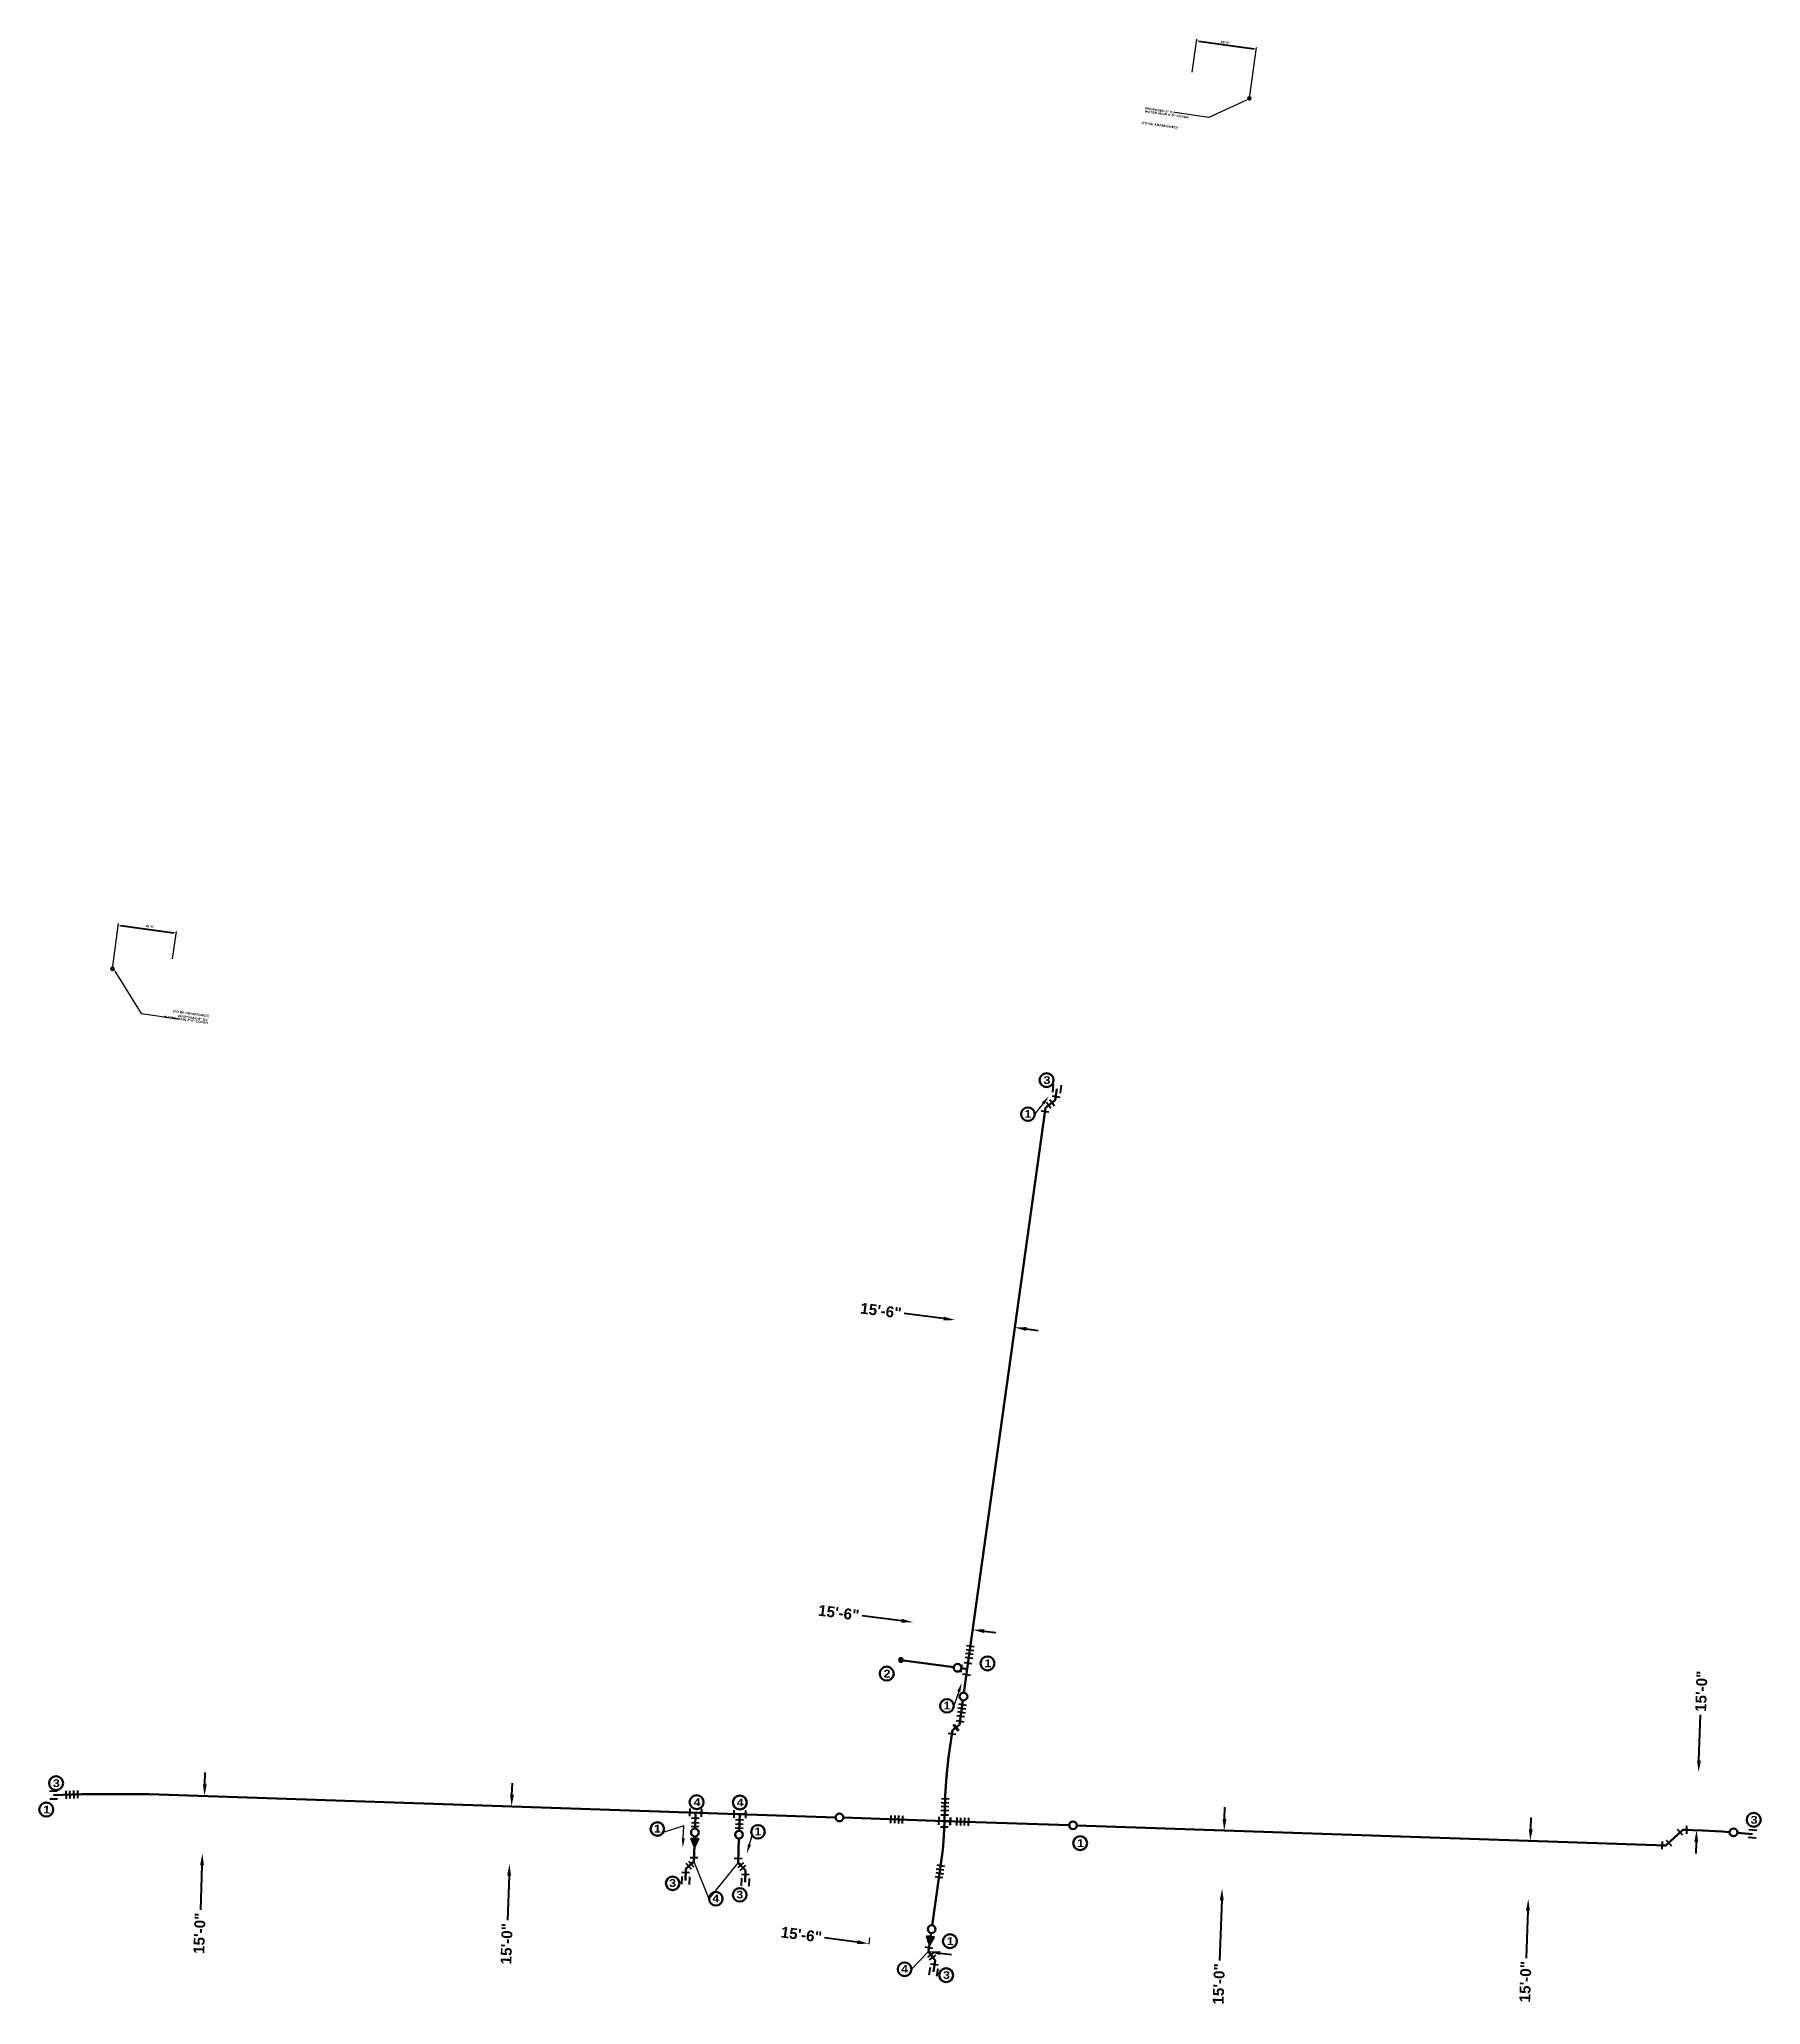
# Model space of a CAD drawing. Header units: feet. Extents: x 0 to 2699894, y 0 to 272402.
# Drawn here: x 2697815 to 2698258, y 264567 to 265073 of the extents above; entities that cross this region are included whole.
import ezdxf
from ezdxf import colors
from ezdxf.entities.mleader import LeaderData, LeaderLine
from ezdxf.enums import TextEntityAlignment as Align
from ezdxf.math import Vec2, Vec3

# ---------------------------------------------------------------- set-up
doc = ezdxf.new("R2010")
doc.units = ezdxf.units.FT
doc.header["$MEASUREMENT"] = 0
for name, color, linetype, lineweight in [('C-NOTES-WATER', 255, 'Continuous', 30), ('C-WATR-FITT', 5, 'Continuous', 40), ('C-WATR-PIPE', 5, 'Continuous', 70), ('C-WATR-TEXT', 7, 'Continuous', 40), ('C-WATR-VALV', 5, 'Continuous', 70)]:
    doc.layers.add(name, color=color, linetype=linetype, lineweight=lineweight)
doc.styles.add('PROPOSED PLAN', font='arialbd.ttf', dxfattribs={"height": 2.8})
doc.styles.add('PWD Proposed', font='ariblk.ttf')
doc.styles.add('PWD-Prop', font='ariblk.ttf', dxfattribs={"height": 0.14})
doc.styles.get("Standard").update_dxf_attribs({"font": 'simplex.shx'})
doc.styles.add('Standard_SL', font='romans.shx', dxfattribs={"oblique": 20})
doc.dimstyles.new('PWD Proposed', dxfattribs={"dimtxt": 2.8, "dimasz": 3, "dimexe": 0.18, "dimexo": 0.0625, "dimgap": 1, "dimtad": 0, "dimdec": 0, "dimlfac": 12, "dimzin": 1, "dimdsep": 46, "dimlunit": 4, "dimtxsty": 'PROPOSED PLAN', "dimcen": 0, "dimse1": 1, "dimse2": 1, "dimclrd": 256, "dimclrt": 3, "dimadec": 1, "dimazin": 0, "dimtfac": 1, "dimtdec": 0, "dimtofl": 0, "dimtmove": 0, "dimatfit": 1, "dimfxl": 0.18, "dimfrac": 2, "dimtolj": 1, "dimtzin": 0, "dimlwd": -1, "dimarcsym": 0})
doc.dimstyles.new('Section - Existing', dxfattribs={"dimtxt": 0.12, "dimasz": 0.12, "dimexe": 0.1, "dimexo": 0.08, "dimgap": 0.015, "dimtad": 1, "dimdec": 0, "dimlfac": 12, "dimzin": 7, "dimdsep": 46, "dimlunit": 4, "dimtxsty": 'Standard_SL', "dimcen": 0.09, "dimclrd": 256, "dimclre": 256, "dimclrt": 256, "dimaunit": 1, "dimadec": 0, "dimazin": 0, "dimtfac": 1.5, "dimtdec": 0, "dimtix": 1, "dimtofl": 0, "dimtmove": 2, "dimatfit": 3, "dimfxl": 1, "dimtolj": 1, "dimtzin": 7, "dimlwd": -1, "dimarcsym": 0})

msp = doc.modelspace()

# ---------------------------------------------------------------- texts
at = {"layer": 'C-NOTES-WATER', "style": 'PWD Proposed'}
for s, p in [('3', (2698074.6, 264804.868)), ('1', (2698059.37, 264654.674)), ('2', (2698033.426, 264652.019)), ('3', (2697819.538, 264623.824)), ('4', (2697984.482, 264618.911)), ('4', (2697995.603, 264618.839)), ('1', (2697817.037, 264617.015)), ('3', (2698256.664, 264614.383)), ('1', (2698083.243, 264608.367)), ('1', (2698049.71, 264583.13)), ('3', (2698048.733, 264574.385))]:
    msp.add_text(s, height=2, rotation=359, dxfattribs=at).set_placement(p, align=Align.MIDDLE_CENTER)
at = {"layer": 'C-WATR-TEXT', "char_height": 0.56, "width": 10.77739, "attachment_point": 3, "rotation": 352, "line_spacing_factor": 0.8, "style": 'PWD-Prop'}
for insert in [(2698108.301, 265050.413), (2697858.878, 264821.633)]:
    msp.add_mtext('(TO BE ABANDONED)', dxfattribs=dict(at, insert=insert))

# ---------------------------------------------------------------- blocks, each defined once
blk = doc.blocks.new('CROSS')
for p, q in [((35230.33, -19656.08), (35230.33, -19658.08)), ((35230.33, -19656.08), (35230.33, -19658.08)), ((35230.33, -19657.08), (35233.33, -19657.08)), ((35233.33, -19657.08), (35230.33, -19657.08)), ((35232.83, -19655.58), (35230.83, -19655.58)), ((35231.83, -19657.08), (35231.83, -19655.58)), ((35231.83, -19657.08), (35231.83, -19658.58)), ((35233.33, -19656.08), (35233.33, -19658.08)), ((35233.33, -19658.08), (35233.33, -19656.08)), ((35230.83, -19658.58), (35232.83, -19658.58))]:
    blk.add_line(p, q)
blk = doc.blocks.new('SLEEVE')
for p, q in [((35233.13, -19720.95), (35231.13, -19720.95)), ((35233.13, -19722.95), (35231.13, -19722.95))]:
    blk.add_line(p, q)
blk = doc.blocks.new('45 BEND')
for p, q in [((35232.1, -19682.92), (35230.69, -19681.51)), ((35233.1, -19682.51), (35233.1, -19680.51))]:
    blk.add_line(p, q)
at = {"flags": 128}
blk.add_lwpolyline([(35231.39, -19682.21), (35232.1, -19681.51), (35233.1, -19681.51)], dxfattribs=at)
blk = doc.blocks.new('*D125')
at = {"layer": 'C-WATR-TEXT', "linetype": 'Continuous', "transparency": 16777216}
for p, q in [((2698199.16, 264611.95), (2698199.26, 264614.95)), ((2698198.43, 264591), (2698198, 264578.73))]:
    blk.add_line(p, q, dxfattribs=at)
at = {"layer": 'C-WATR-TEXT', "transparency": 16777216}
for points in [[(2698198.66, 264611.97), (2698199.66, 264611.93), (2698199.06, 264608.95)], [(2698197.93, 264591.02), (2698198.93, 264590.98), (2698198.54, 264594)]]:
    blk.add_solid(points, dxfattribs=at)
at = {"layer": 'C-WATR-TEXT', "color": 3, "transparency": 16777216, "insert": (2698197.79, 264572.68), "char_height": 2.8, "attachment_point": 5, "rotation": 88.0085, "style": 'PROPOSED PLAN'}
blk.add_mtext('\\A1;15\'-0"', dxfattribs=at)
blk = doc.blocks.new('*D126')
at = {"layer": 'C-WATR-TEXT', "linetype": 'Continuous', "transparency": 16777216}
for p, q in [((2698242.48, 264629.63), (2698242.89, 264641.42)), ((2698241.76, 264608.72), (2698241.66, 264605.72))]:
    blk.add_line(p, q, dxfattribs=at)
at = {"layer": 'C-WATR-TEXT', "transparency": 16777216}
for points in [[(2698241.98, 264629.65), (2698242.98, 264629.61), (2698242.38, 264626.63)], [(2698241.26, 264608.73), (2698242.26, 264608.7), (2698241.87, 264611.72)]]:
    blk.add_solid(points, dxfattribs=at)
at = {"layer": 'C-WATR-TEXT', "color": 3, "transparency": 16777216, "insert": (2698243.1, 264647.47), "char_height": 2.8, "attachment_point": 5, "rotation": 88.0291, "style": 'PROPOSED PLAN'}
blk.add_mtext('\\A1;15\'-0"', dxfattribs=at)
blk = doc.blocks.new('*D127')
at = {"layer": 'C-WATR-TEXT', "linetype": 'Continuous', "transparency": 16777216}
for p, q in [((2698120.32, 264614.6), (2698120.43, 264617.6)), ((2698119.6, 264593.65), (2698119.06, 264578.16))]:
    blk.add_line(p, q, dxfattribs=at)
at = {"layer": 'C-WATR-TEXT', "transparency": 16777216}
for points in [[(2698119.82, 264614.62), (2698120.82, 264614.58), (2698120.22, 264611.6)], [(2698119.1, 264593.67), (2698120.1, 264593.63), (2698119.7, 264596.65)]]:
    blk.add_solid(points, dxfattribs=at)
at = {"layer": 'C-WATR-TEXT', "color": 3, "transparency": 16777216, "insert": (2698118.85, 264572.11), "char_height": 2.8, "attachment_point": 5, "rotation": 88.0085, "style": 'PROPOSED PLAN'}
blk.add_mtext('\\A1;15\'-0"', dxfattribs=at)
blk = doc.blocks.new('*D128')
at = {"layer": 'C-WATR-TEXT', "linetype": 'Continuous', "transparency": 16777216}
for p, q in [((2697936.85, 264620.85), (2697936.96, 264623.85)), ((2697936.1, 264600.02), (2697935.68, 264588.51))]:
    blk.add_line(p, q, dxfattribs=at)
at = {"layer": 'C-WATR-TEXT', "transparency": 16777216}
for points in [[(2697936.35, 264620.87), (2697937.35, 264620.83), (2697936.74, 264617.85)], [(2697935.6, 264600.04), (2697936.6, 264600), (2697936.21, 264603.02)]]:
    blk.add_solid(points, dxfattribs=at)
at = {"layer": 'C-WATR-TEXT', "color": 3, "transparency": 16777216, "insert": (2697935.47, 264582.46), "char_height": 2.8, "attachment_point": 5, "rotation": 87.9403, "style": 'PROPOSED PLAN'}
blk.add_mtext('\\A1;15\'-0"', dxfattribs=at)
blk = doc.blocks.new('*D129')
at = {"layer": 'C-WATR-TEXT', "linetype": 'Continuous', "transparency": 16777216}
for p, q in [((2697857.77, 264623.54), (2697857.87, 264626.54)), ((2697857.03, 264602.7), (2697856.62, 264591.2))]:
    blk.add_line(p, q, dxfattribs=at)
at = {"layer": 'C-WATR-TEXT', "transparency": 16777216}
for points in [[(2697857.27, 264623.56), (2697858.27, 264623.52), (2697857.66, 264620.54)], [(2697856.53, 264602.72), (2697857.53, 264602.69), (2697857.14, 264605.7)]]:
    blk.add_solid(points, dxfattribs=at)
at = {"layer": 'C-WATR-TEXT', "color": 3, "transparency": 16777216, "insert": (2697856.41, 264585.15), "char_height": 2.8, "attachment_point": 5, "rotation": 87.977, "style": 'PROPOSED PLAN'}
blk.add_mtext('\\A1;15\'-0"', dxfattribs=at)
blk = doc.blocks.new('*D111')
at = {"layer": 'C-WATR-TEXT', "lineweight": -2, "transparency": 16777216}
for p, q in [((2697834.06, 264834.18), (2697835.57, 264845.17)), ((2697849.46, 264836.1), (2697850.43, 264843.13))]:
    blk.add_line(p, q, dxfattribs=at)
at = {"layer": 'C-WATR-TEXT', "transparency": 16777216}
blk.add_line((2697836.07, 264844.7), (2697849.82, 264842.81), dxfattribs=at)
for points in [[(2697836.06, 264844.61), (2697836.08, 264844.79), (2697835.52, 264844.77)], [(2697849.81, 264842.71), (2697849.83, 264842.9), (2697850.38, 264842.73)]]:
    blk.add_solid(points, dxfattribs=at)
at = {"layer": 'C-WATR-TEXT', "transparency": 16777216, "insert": (2697843.61, 264844.43), "char_height": 0.56, "attachment_point": 5, "rotation": 352.1705, "style": 'PWD Proposed'}
blk.add_mtext('\\A1;15\'-0"', dxfattribs=at)
blk = doc.blocks.new('*D154')
at = {"layer": 'C-WATR-TEXT', "linetype": 'Continuous', "transparency": 16777216}
for p, q in [((2698047.98, 264743.46), (2698037.84, 264744.74)), ((2698069.32, 264740.78), (2698072.29, 264740.41))]:
    blk.add_line(p, q, dxfattribs=at)
at = {"layer": 'C-WATR-TEXT', "transparency": 16777216}
for points in [[(2698048.04, 264743.96), (2698047.92, 264742.97), (2698050.96, 264743.09)], [(2698069.38, 264741.28), (2698069.25, 264740.28), (2698066.34, 264741.15)]]:
    blk.add_solid(points, dxfattribs=at)
at = {"layer": 'C-WATR-TEXT', "color": 3, "transparency": 16777216, "insert": (2698031.83, 264745.49), "char_height": 2.8, "attachment_point": 5, "rotation": 352.8343, "style": 'PROPOSED PLAN'}
blk.add_mtext('\\A1;15\'-6"', dxfattribs=at)
blk = doc.blocks.new('*D155')
at = {"layer": 'C-WATR-TEXT', "linetype": 'Continuous', "transparency": 16777216}
for p, q in [((2698025.76, 264582.89), (2698017.35, 264584)), ((2698047.07, 264580.06), (2698050.04, 264579.67))]:
    blk.add_line(p, q, dxfattribs=at)
at = {"layer": 'C-WATR-TEXT', "color": 0, "lineweight": -2, "transparency": 16777216}
blk.add_line((2698028.93, 264584.01), (2698028.71, 264582.32), dxfattribs=at)
at = {"layer": 'C-WATR-TEXT', "transparency": 16777216}
for points in [[(2698025.82, 264583.38), (2698025.69, 264582.39), (2698028.73, 264582.49)], [(2698047.14, 264580.56), (2698047, 264579.57), (2698044.1, 264580.46)]]:
    blk.add_solid(points, dxfattribs=at)
at = {"layer": 'C-WATR-TEXT', "color": 3, "transparency": 16777216, "insert": (2698011.35, 264584.8), "char_height": 2.8, "attachment_point": 5, "rotation": 352.4459, "style": 'PROPOSED PLAN'}
blk.add_mtext('\\A1;15\'-6"', dxfattribs=at)
blk = doc.blocks.new('Vertical Bends')
for p, q in [((0, 1), (0, -1)), ((1, 1), (1, -1)), ((2, 1), (2, -1)), ((3, 1), (3, -1))]:
    blk.add_line(p, q)
blk = doc.blocks.new('REDUCER')
at = {"lineweight": 50}
h = blk.add_hatch(color=256, dxfattribs=at)
h.dxf.hatch_style = 1
h.paths.add_polyline_path([(35233.24, -19713.93), (35231.24, -19714.85), (35231.24, -19713.02)])
at = {"lineweight": 50, "flags": 128}
blk.add_lwpolyline([(35233.24, -19713.93), (35231.24, -19714.85), (35231.24, -19713.02)], close=True, dxfattribs=at)
blk = doc.blocks.new('TEE')
for p, q in [((35230.33, -19664.09), (35230.33, -19666.09)), ((35230.33, -19664.09), (35230.33, -19666.09)), ((35230.33, -19665.09), (35233.33, -19665.09)), ((35230.83, -19666.59), (35232.83, -19666.59)), ((35231.83, -19665.09), (35231.83, -19666.59)), ((35233.33, -19664.09), (35233.33, -19666.09))]:
    blk.add_line(p, q)
blk = doc.blocks.new('HYDRANT')
h = blk.add_hatch(color=256)
h.dxf.hatch_style = 1
h.paths.add_polyline_path([(35225.99, -19641.28, 1), (35224.99, -19641.28, 1)])
blk.add_circle((35225.49, -19641.28), 0.5)
blk = doc.blocks.new('*D142')
at = {"layer": 'C-WATR-TEXT', "linetype": 'Continuous', "transparency": 16777216}
for p, q in [((2698037.14, 264665.64), (2698026.99, 264666.92)), ((2698058.47, 264662.95), (2698061.45, 264662.58))]:
    blk.add_line(p, q, dxfattribs=at)
at = {"layer": 'C-WATR-TEXT', "transparency": 16777216}
for points in [[(2698037.2, 264666.14), (2698037.07, 264665.15), (2698040.11, 264665.27)], [(2698058.53, 264663.45), (2698058.41, 264662.46), (2698055.49, 264663.33)]]:
    blk.add_solid(points, dxfattribs=at)
at = {"layer": 'C-WATR-TEXT', "color": 3, "transparency": 16777216, "insert": (2698020.98, 264667.68), "char_height": 2.8, "attachment_point": 5, "rotation": 352.8156, "style": 'PROPOSED PLAN'}
blk.add_mtext('\\A1;15\'-6"', dxfattribs=at)
blk = doc.blocks.new('*D153')
at = {"layer": 'C-WATR-TEXT', "lineweight": -2, "transparency": 16777216}
for p, q in [((2698112, 265064.42), (2698113.17, 265072.9)), ((2698126.81, 265058.34), (2698128.52, 265070.79))]:
    blk.add_line(p, q, dxfattribs=at)
at = {"layer": 'C-WATR-TEXT', "transparency": 16777216}
blk.add_line((2698113.67, 265072.42), (2698127.91, 265070.47), dxfattribs=at)
for points in [[(2698113.66, 265072.33), (2698113.68, 265072.52), (2698113.11, 265072.5)], [(2698127.9, 265070.37), (2698127.93, 265070.56), (2698128.47, 265070.39)]]:
    blk.add_solid(points, dxfattribs=at)
at = {"layer": 'C-WATR-TEXT', "transparency": 16777216, "insert": (2698120.51, 265072.1), "char_height": 0.56, "attachment_point": 5, "rotation": 352.1705, "style": 'PWD Proposed'}
blk.add_mtext('\\A1;15\'-6"', dxfattribs=at)
blk = doc.blocks.new('_TagCircle - Imperial')
at = {"color": 0, "linetype": 'ByBlock', "lineweight": 50, "transparency": 16777216}
blk.add_circle((0, 0.87), 1.75, dxfattribs=at)
at = {"color": 0, "transparency": 16777216, "style": 'PWD-Prop'}
blk.add_attdef('TAGNUMBER', text='', height=2, dxfattribs=at).set_placement((0, -0.05), align=Align.CENTER)

# ---------------------------------------------------------------- dimensions: what is measured, and where the dimension line sits
at = {"layer": 'C-WATR-TEXT'}
for base, p1, p2, angle, dimstyle, override, picture, middle, dimtype in [((2698128.469, 265070.39, -115.716), (2698111.959, 265064.105), (2698126.768, 265058.021), 352.17054, 'Section - Existing', {"dimscale": 4, "dimtxt": 0.14, "dimasz": 0.14, "dimtxsty": 'PWD Proposed'}, '*D153', (2698120.506, 265072.1, -115.716), 128), ((2697850.376, 264842.731, -115.716), (2697834.016, 264833.868, -115.716), (2697849.421, 264835.787, -115.716), 352.17054, 'Section - Existing', {"dimscale": 4, "dimtxt": 0.14, "dimasz": 0.14, "dimtxsty": 'PWD Proposed'}, '*D111', (2697843.609, 264844.431, -115.716), 128), ((2698028.729, 264582.493), (2698044.306, 264582.039), (2698028.939, 264584.077), 172.4459, 'PWD Proposed', {"dimse2": 0}, '*D155', (2698011.348, 264584.798), 129)]:
    dim = msp.add_linear_dim(base=base, p1=p1, p2=p2, angle=angle, dimstyle=dimstyle, override=override, dxfattribs=at)
    dim.commit()
    dim.dimension.update_dxf_attribs({"geometry": picture, "text_midpoint": middle, "dimtype": dimtype})
for base, p1, p2, angle, picture, middle in [((2698050.957, 264743.087), (2698066.312, 264740.932), (2698050.929, 264742.866), 172.83431, '*D154', (2698031.83, 264745.492)), ((2698040.113, 264665.268), (2698055.467, 264663.109, 115.716), (2698040.086, 264665.048), 172.81558, '*D142', (2698020.979, 264667.68)), ((2698119.7, 264596.649, -115.716), (2698120.218, 264611.603, -115.716), (2698119.698, 264596.649, -115.716), 268.00855, '*D127', (2698118.847, 264572.11, -115.716)), ((2698198.536, 264593.996, -115.716), (2698199.056, 264608.95, -115.716), (2698198.536, 264593.996, -115.716), 268.00855, '*D125', (2698197.794, 264572.68, -115.716))]:
    dim = msp.add_linear_dim(base=base, p1=p1, p2=p2, angle=angle, dimstyle='PWD Proposed', dxfattribs=at)
    dim.commit()
    dim.dimension.update_dxf_attribs({"geometry": picture, "text_midpoint": middle, "dimtype": 129})
for base, p1, p2, angle, picture, middle in [((2698241.866, 264611.715, -115.716), (2698242.48, 264626.629, -115.716), (2698241.967, 264611.712), 268.02914, '*D126', (2698243.096, 264647.467, -115.716)), ((2697857.135, 264605.702, -115.716), (2697857.641, 264620.543), (2697857.116, 264605.702, -115.716), 267.97699, '*D129', (2697856.409, 264585.146, -115.716)), ((2697936.206, 264603.016, -115.716), (2697936.7, 264617.851), (2697936.166, 264603.017), 267.94028, '*D128', (2697935.467, 264582.46, -115.716))]:
    dim = msp.add_linear_dim(base=base, p1=p1, p2=p2, angle=angle, text='15\'-0"', dimstyle='PWD Proposed', dxfattribs=at)
    dim.commit()
    dim.dimension.update_dxf_attribs({"geometry": picture, "text_midpoint": middle, "dimtype": 129})

# ---------------------------------------------------------------- linework, layer by layer
at = {"layer": 'C-NOTES-WATER', "lineweight": 50}
for centre in [(2698074.506, 264804.868), (2698059.276, 264654.674), (2698033.332, 264652.019), (2697819.444, 264623.824), (2697816.943, 264617.015), (2697984.387, 264618.911), (2697995.509, 264618.839), (2698256.57, 264614.383), (2698083.149, 264608.368), (2698049.616, 264583.13), (2698048.639, 264574.386)]:
    msp.add_circle(centre, 1.8, dxfattribs=at)
at = {"layer": 'C-WATR-FITT', "extrusion": (0.000733066, -0.000786563, 0.999999)}
for p, q in [((2697983.036, 264613.701, 0.001), (2697985.035, 264613.632, -0.001)), ((2697983.002, 264612.702, 0), (2697985.001, 264612.633, -0.002)), ((2697994.355, 264612.315, 0), (2697996.354, 264612.246, -0.002)), ((2697994.39, 264613.314, 0.001), (2697996.389, 264613.246, -0.001))]:
    msp.add_line(p, q, dxfattribs=at)
at = {"layer": 'C-WATR-PIPE', "linetype": 'Continuous', "ltscale": 100, "transparency": 33554687, "flags": 128}
for points in [[(2698076.752, 264799.668), (2698077.114, 264802.646)], [(2698074.225, 264797.734), (2698053.232, 264647.106)], [(2698050.584, 264653.674), (2698036.988, 264655.524)], [(2698054.081, 264653.198), (2698052.566, 264653.404)], [(2698052.956, 264645.125), (2698052.074, 264638.799)], [(2698049.282, 264630.513), (2698050.263, 264637.445)], [(2698050.263, 264637.445), (2698052.074, 264638.799)], [(2698048.765, 264625.54), (2698049.282, 264630.513)], [(2698048.422, 264620.552), (2698048.765, 264625.54)], [(2697818.807, 264620.694), (2697826.118, 264620.972)], [(2697826.118, 264620.972), (2697843.444, 264621.026)], [(2698020.165, 264615.01), (2697843.444, 264621.026)], [(2698048.209, 264614.073), (2698048.422, 264620.552)], [(2697984.123, 264616.237), (2697983.983, 264612.111)], [(2697995.331, 264611.569), (2697995.477, 264615.851)], [(2698048.208, 264614.056), (2698022.164, 264614.942)], [(2698048.208, 264614.056), (2698048.063, 264610.157)], [(2698080.299, 264612.983), (2698048.209, 264614.073)], [(2698048.254, 264615.576), (2698048.254, 264615.576)], [(2697983.915, 264610.113), (2697983.696, 264603.672)], [(2697995.053, 264603.387), (2697995.263, 264609.57)], [(2698048.063, 264610.157), (2698047.818, 264606.609)], [(2698233.98, 264607.765), (2698082.298, 264612.915)], [(2698233.98, 264607.765), (2698238.352, 264611.839)], [(2698238.352, 264611.839), (2698243.393, 264611.661)], [(2698243.393, 264611.661), (2698248.386, 264611.398)], [(2698248.386, 264611.398), (2698250.378, 264611.223)], [(2698252.371, 264611.048), (2698256.263, 264610.707)], [(2697981.629, 264601.741), (2697983.696, 264603.672)], [(2698045.043, 264587.199), (2698047.818, 264606.609)], [(2697981.629, 264601.741), (2697981.527, 264598.742)], [(2697996.984, 264601.321), (2697995.053, 264603.387)], [(2697996.882, 264598.322), (2697996.984, 264601.321)], [(2698044.075, 264580.429), (2698044.76, 264585.219)], [(2698044.075, 264580.429), (2698045.772, 264578.161)], [(2698045.772, 264578.161), (2698045.347, 264575.191)]]:
    msp.add_lwpolyline(points, dxfattribs=at)
at = {"layer": 'C-WATR-PIPE', "linetype": 'Continuous', "ltscale": 100, "transparency": 33554687, "extrusion": (7.85005e-06, -1.12323e-06, 1), "flags": 128}
msp.add_lwpolyline([(2698074.235, 264797.741), (2698076.752, 264799.668)], dxfattribs=at)
at = {"layer": 'C-WATR-PIPE'}
for centre in [(2698126.723, 265057.691), (2697833.971, 264833.538, -115.716)]:
    msp.add_circle(centre, 0.333, dxfattribs=at)
at = {"layer": 'C-WATR-VALV'}
for centre in [(2698051.575, 264653.537), (2698053.094, 264646.116), (2698021.165, 264614.991, -115.716), (2698081.299, 264612.949, -115.716), (2697983.949, 264611.112), (2697995.297, 264610.57), (2698251.374, 264611.136, -115.716), (2698044.902, 264586.209)]:
    msp.add_circle(centre, 1, dxfattribs=at)

# ---------------------------------------------------------------- block references
at = {"layer": 'C-WATR-FITT', "extrusion": (7.85005e-06, -1.12323e-06, 1)}
for p, rotation in [((2738080.075, 270128.526, -94.833), 216.7765095807296), ((2658070.911, 259468.883, 0), 36.77650958072962), ((2738055.397, 269967.658, 20.883), 216.7765095840305), ((2658046.94, 259308.586, -94.833), 36.77650958403058)]:
    msp.add_blockref('45 BEND', p, dxfattribs=dict(at, rotation=rotation))
at = {"layer": 'C-WATR-FITT'}
for name, p, rotation in [('SLEEVE', (2674579.732, 231967.734), 83.65052951690787), ('SLEEVE', (2661862.119, 282988.465, -115.716), 2.179539392753818), ('Vertical Bends', (2697825.062, 264620.932), 182.1795403651505), ('Vertical Bends', (2698037.462, 264614.421), 178.3047430125612), ('CROSS', (2663506.31, 285459.683, -115.716), 358.0482243303327), ('Vertical Bends', (2698054.415, 264613.862), 178.3047430125612), ('REDUCER', (2718882.621, 299151.147), 268.0543891682257), ('SLEEVE', (2664884.197, 287338.743, -115.716), 354.9820590628287), ('SLEEVE', (2677071.086, 230058.739, -115.716), 88.04824868354547), ('SLEEVE', (2677086.44, 230058.319, -115.716), 88.04824868354547), ('REDUCER', (2721750.326, 297263.277), 263.2719623985441), ('SLEEVE', (2673535.769, 232488.761), 81.86406457472452)]:
    msp.add_blockref(name, p, dxfattribs=dict(at, rotation=rotation))
at = {"layer": 'C-WATR-FITT', "extrusion": (0.000649267, -0.000857042, 0.999999), "rotation": 82.18694492706115}
for p in [(2698053.923, 264657.547, 1524.936), (2698051.833, 264642.51, 1524.945), (2698046.254, 264601.049, 1524.979)]:
    msp.add_blockref('Vertical Bends', p, dxfattribs=at)
at = {"layer": 'C-WATR-FITT'}
for name, p, xscale, rotation in [('HYDRANT', (2712890.46, 302152.052), -1, 39.24655196807456), ('TEE', (2712816.936, 227102.494), -1, 262.2933766937859), ('TEE', (2733863.283, 283073.842), -1, 358.0543891649767), ('TEE', (2733874.636, 283073.456), -1, 358.0543891649767), ('45 BEND', (2685889.041, 226185.569, -115.716), -0.9999999999999998, 222.9991528936357), ('45 BEND', (2710583.291, 303034.034), -1, 42.99915289363575)]:
    msp.add_blockref(name, p, dxfattribs=dict(at, xscale=xscale, rotation=rotation))
at = {"layer": 'C-WATR-FITT', "extrusion": (0.000733066, -0.000786563, 0.999999), "rotation": 88.024364746369}
msp.add_blockref('Vertical Bends', (2698047.655, 264618.208, 1653.994), dxfattribs=at)
at = {"layer": 'C-WATR-FITT', "extrusion": (-5.40733e-06, 5.8005e-06, 1), "xscale": -0.9999999999999987, "rotation": 268.0714823382835}
msp.add_blockref('45 BEND', (2716468.403, 228729.193, -13.054), dxfattribs=at)
at = {"layer": 'C-WATR-FITT', "extrusion": (5.7885e-06, 5.42017e-06, 1), "rotation": 88.03729598777943}
msp.add_blockref('45 BEND', (2677118.43, 230066.028, 17.052), dxfattribs=at)
at = {"layer": 'C-WATR-FITT', "extrusion": (5.40733e-06, -5.8005e-06, 1), "xscale": -0.9999999999999996, "rotation": 88.07148233828347}
msp.add_blockref('45 BEND', (2679496.922, 300476.219, 13.054), dxfattribs=at)
at = {"layer": 'C-WATR-FITT', "extrusion": (-5.7885e-06, -5.42017e-06, 1), "rotation": 268.0372959877794}
msp.add_blockref('45 BEND', (2718873.608, 299138.68, -17.052), dxfattribs=at)
at = {"layer": 'C-WATR-FITT', "extrusion": (7.84754e-06, -1.14062e-06, 1)}
for p, xscale, rotation in [((2661176.551, 280995.307, 20.871), -0.9999999999999983, 126.8106958904047), ((2734913.296, 248163.283, 20.871), -0.9999999999999984, 306.8106958904048)]:
    msp.add_blockref('45 BEND', p, dxfattribs=dict(at, xscale=xscale, rotation=rotation))

msp.set_redraw_order([(e.dxf.handle, doc.entitydb.next_handle()) for e in msp.query("TEXT MTEXT ATTDEF DIMENSION ARC_DIMENSION")])  # texts and dimensions are drawn at this point

# ---------------------------------------------------------------- leaders
at = {"layer": 'C-NOTES-WATER', "linetype": 'Continuous'}
ml = msp.add_multileader_block('Standard', dxfattribs=at)
ml.set_content('_TagCircle - Imperial', color=256)
ml.set_attribute('TAGNUMBER', '1', width=0)
ml.set_leader_properties()
ml.build(insert=Vec2(0, 0))
ml.multileader.update_dxf_attribs({"text_right_attachment_type": 6, "dogleg_length": 0, "arrow_head_size": 2.4})
ctx = ml.context
ctx.base_point, ctx.char_height, ctx.arrow_head_size, ctx.landing_gap_size, ctx.plane_origin = Vec3(2698067.926, 264796.099, 0), 0.18, 2.4, 0.09, Vec3(2698067.76, 264793.912, 0)
ctx.right_attachment = 6
notes = []
notes.append((ctx, [(1, (1, 1, 0), (2698071.426, 264796.099, 0), (-1, 0), 0, [(0, [(2698075.102, 264800.73, 0)], 0, [])])]))
ctx.block.insert = Vec3(2698069.681, 264795.23, 0)
ml = msp.add_multileader_block('Standard', dxfattribs=at)
ml.set_content('_TagCircle - Imperial', color=256)
ml.set_attribute('TAGNUMBER', '1', width=0)
ml.set_leader_properties()
ml.build(insert=Vec2(0, 0))
ml.multileader.update_dxf_attribs({"text_right_attachment_type": 6, "dogleg_length": 0, "arrow_head_size": 2.4})
ctx = ml.context
ctx.base_point, ctx.char_height, ctx.arrow_head_size, ctx.landing_gap_size, ctx.plane_origin = Vec3(2698047.08, 264643.736), 0.18, 2.4, 0.09, Vec3(2698046.914, 264641.549)
ctx.right_attachment = 6
notes.append((ctx, [(1, (1, 1, 0), (2698050.58, 264643.736), (-1, 0), 0, [(0, [(2698052.68, 264649.679)], 0, [])])]))
ctx.block.insert = Vec3(2698048.834, 264642.866)
ml = msp.add_multileader_block('Standard', dxfattribs=at)
ml.set_content('_TagCircle - Imperial', color=256)
ml.set_attribute('TAGNUMBER', '1', width=0)
ml.set_leader_properties()
ml.build(insert=Vec2(0, 0))
ml.multileader.update_dxf_attribs({"text_right_attachment_type": 6, "dogleg_length": 0, "arrow_head_size": 2.4, "block_connection_type": 1})
ctx = ml.context
ctx.base_point, ctx.char_height, ctx.arrow_head_size, ctx.landing_gap_size, ctx.plane_origin = Vec3(2697972.757, 264611.144), 0.18, 2.4, 0.09, Vec3(2697972.128, 264608.957)
ctx.right_attachment, ctx.attachment_type = 6, 1
notes.append((ctx, [(1, (1, 1, 0), (2697975.794, 264611.144), (-1, 0), 0, [(1, [(2697980.822, 264607.204), (2697981.13, 264612.843)], 0, [])])]))
ctx.block.insert = Vec3(2697974.28, 264611.144)
ml = msp.add_multileader_block('Standard', dxfattribs=at)
ml.set_content('_TagCircle - Imperial', color=256)
ml.set_attribute('TAGNUMBER', '1', width=0)
ml.set_leader_properties()
ml.build(insert=Vec2(0, 0))
ml.multileader.update_dxf_attribs({"text_right_attachment_type": 6, "dogleg_length": 0, "arrow_head_size": 2.4, "block_connection_type": 1})
ctx = ml.context
ctx.base_point, ctx.char_height, ctx.arrow_head_size, ctx.landing_gap_size, ctx.plane_origin = Vec3(2697998.653, 264610.422), 0.18, 2.4, 0.09, Vec3(2697998.024, 264608.235)
ctx.right_attachment, ctx.attachment_type = 6, 1
notes.append((ctx, [(0, (1, 1, 0), (2697998.653, 264610.422), (1, 0), 0, [(0, [(2697997.346, 264605.681)], 0, [])])]))
ctx.block.insert = Vec3(2698000.176, 264610.422)
ml = msp.add_multileader_block('Standard', dxfattribs=at)
ml.set_content('_TagCircle - Imperial', color=256)
ml.set_attribute('TAGNUMBER', '4', width=0)
ml.set_leader_properties()
ml.build(insert=Vec2(0, 0))
ml.multileader.update_dxf_attribs({"text_right_attachment_type": 6, "dogleg_length": 0, "arrow_head_size": 2.4})
ctx = ml.context
ctx.base_point, ctx.char_height, ctx.arrow_head_size, ctx.landing_gap_size, ctx.plane_origin = Vec3(2697987.575, 264594.042), 0.18, 2.4, 0.09, Vec3(2697986.946, 264591.855)
ctx.right_attachment = 6
notes.append((ctx, [(0, (1, 1, 0), (2697987.575, 264594.042), (1, 0), 0, [(1, [(2697996.984, 264601.321), (2697995.053, 264603.387)], 0, []), (3, [(2697981.595, 264601.777), (2697983.696, 264603.672)], 0, [])])]))
ctx.block.insert = Vec3(2697989.33, 264593.172)
ml = msp.add_multileader_block('Standard', dxfattribs=at)
ml.set_content('_TagCircle - Imperial', color=256)
ml.set_attribute('TAGNUMBER', '3', width=0)
ml.set_leader_properties()
ml.build(insert=Vec2(0, 0))
ml.multileader.update_dxf_attribs({"text_right_attachment_type": 6, "dogleg_length": 0, "arrow_head_size": 2.4})
ctx = ml.context
ctx.base_point, ctx.char_height, ctx.arrow_head_size, ctx.landing_gap_size, ctx.plane_origin = Vec3(2697976.451, 264598.024), 0.18, 2.4, 0.09, Vec3(2697975.822, 264595.837)
ctx.right_attachment = 6
notes.append((ctx, [(0, (0, 0, 0), (0, 0), (1, 0), 1, [])]))
ctx.block.insert = Vec3(2697978.205, 264597.154)
ml = msp.add_multileader_block('Standard', dxfattribs=at)
ml.set_content('_TagCircle - Imperial', color=256)
ml.set_attribute('TAGNUMBER', '3', width=0)
ml.set_leader_properties()
ml.build(insert=Vec2(0, 0))
ml.multileader.update_dxf_attribs({"text_right_attachment_type": 6, "dogleg_length": 0, "arrow_head_size": 2.4})
ctx = ml.context
ctx.base_point, ctx.char_height, ctx.arrow_head_size, ctx.landing_gap_size, ctx.plane_origin = Vec3(2697993.743, 264595.055), 0.18, 2.4, 0.09, Vec3(2697993.115, 264592.868)
ctx.right_attachment = 6
notes.append((ctx, [(0, (0, 0, 0), (0, 0), (1, 0), 1, [])]))
ctx.block.insert = Vec3(2697995.498, 264594.185)
ml = msp.add_multileader_block('Standard', dxfattribs=at)
ml.set_content('_TagCircle - Imperial', color=256)
ml.set_attribute('TAGNUMBER', '4', width=0)
ml.set_leader_properties()
ml.build(insert=Vec2(0, 0))
ml.multileader.update_dxf_attribs({"text_right_attachment_type": 6, "dogleg_length": 0, "arrow_head_size": 2.4})
ctx = ml.context
ctx.base_point, ctx.char_height, ctx.arrow_head_size, ctx.landing_gap_size, ctx.plane_origin = Vec3(2698036.18, 264575.903), 0.18, 2.4, 0.09, Vec3(2698035.551, 264573.716)
ctx.right_attachment = 6
notes.append((ctx, [(1, (1, 1, 0), (2698039.68, 264575.903), (-1, 0), 0, [(1, [(2698045.772, 264578.161), (2698044.096, 264580.456)], 0, [])])]))
ctx.block.insert = Vec3(2698037.935, 264575.033)
at = {"layer": 'C-WATR-TEXT'}
ml = msp.add_multileader_mtext('Standard', dxfattribs=at)
ml.set_content('PROPOSED 8" D.I. ^JWATER MAIN 4\'-0" COVER', color=256, style='PWD-Prop')
ml.set_leader_properties(color=256)
ml.build(insert=Vec2(0, 0))
ml.multileader.update_dxf_attribs({"text_left_attachment_type": 2, "dogleg_length": 0.14, "arrow_head_size": 0.56, "scale": 4})
ctx = ml.context
ctx.base_point, ctx.scale, ctx.char_height, ctx.arrow_head_size, ctx.landing_gap_size, ctx.plane_origin, ctx.plane_x_axis, ctx.plane_y_axis = Vec3(2698099.569, 265054.385, -115.716), 4, 0.56, 0.56, 0.2, Vec3(2698098.655, 265092.434, -115.716), Vec3(0.9899236, -0.1416028), Vec3(0.1416028, 0.9899236)
ctx.left_attachment = 2
notes.append((ctx, [(1, (1, 1, 0), (2698116.312, 265052.753, -115.716), (-0.9899236, 0.1416028), 8.86, [(0, [(2698126.465, 265057.479, -115.716)], 0, [])])]))
ctx.mtext.insert, ctx.mtext.text_direction, ctx.mtext.rotation, ctx.mtext.width, ctx.mtext.line_spacing_factor, ctx.mtext.flow_direction = Vec3(2698099.914, 265055.387, -115.716), Vec3(0.9899236, -0.1416028), 6.1411049, 7.7702, 0.8, 5
ml = msp.add_multileader_mtext('Standard', dxfattribs=at)
ml.set_content('PROPOSED 8" D.I. ^JWATER MAIN 4\'-0" COVER', color=256, style='PWD-Prop')
ml.set_leader_properties(color=256)
ml.build(insert=Vec2(0, 0))
ml.multileader.update_dxf_attribs({"text_left_attachment_type": 2, "dogleg_length": 0.14, "arrow_head_size": 0.56, "scale": 4})
ctx = ml.context
ctx.base_point, ctx.scale, ctx.char_height, ctx.arrow_head_size, ctx.landing_gap_size, ctx.plane_origin, ctx.plane_x_axis, ctx.plane_y_axis = Vec3(2697850.872, 264820.663, -115.716), 4, 0.56, 0.56, 0.2, Vec3(2697802.43, 264868.702, -115.716), Vec3(0.9899236, -0.1416028), Vec3(0.1416028, 0.9899236)
ctx.left_attachment, ctx.text_align_type = 2, 2
notes.append((ctx, [(0, (1, 1, 0), (2697841.353, 264822.025, -115.716), (0.9899236, -0.1416028), 9.617, [(0, [(2697834.336, 264833.441, -115.716)], 0, [])])]))
ctx.mtext.insert, ctx.mtext.text_direction, ctx.mtext.rotation, ctx.mtext.width, ctx.mtext.alignment, ctx.mtext.line_spacing_factor, ctx.mtext.flow_direction = Vec3(2697858.687, 264820.596, -115.716), Vec3(0.9899236, -0.1416028), 6.1411049, 7.7702, 3, 0.8, 5
for ctx, leaders in notes:
    for number, flags, end, landing, length, lines in leaders:
        leader = LeaderData()
        leader.index, (leader.has_last_leader_line, leader.has_dogleg_vector, leader.attachment_direction) = number, flags
        leader.last_leader_point, leader.dogleg_vector, leader.dogleg_length = Vec3(end), Vec3(landing), length
        for number, points, colour, breaks in lines:
            line = LeaderLine()
            line.index, line.vertices, line.color, line.breaks = number, Vec3.list(points), colors.encode_raw_color(colour), breaks
            leader.lines.append(line)
        ctx.leaders.append(leader)

doc.saveas('drawing.dxf')
